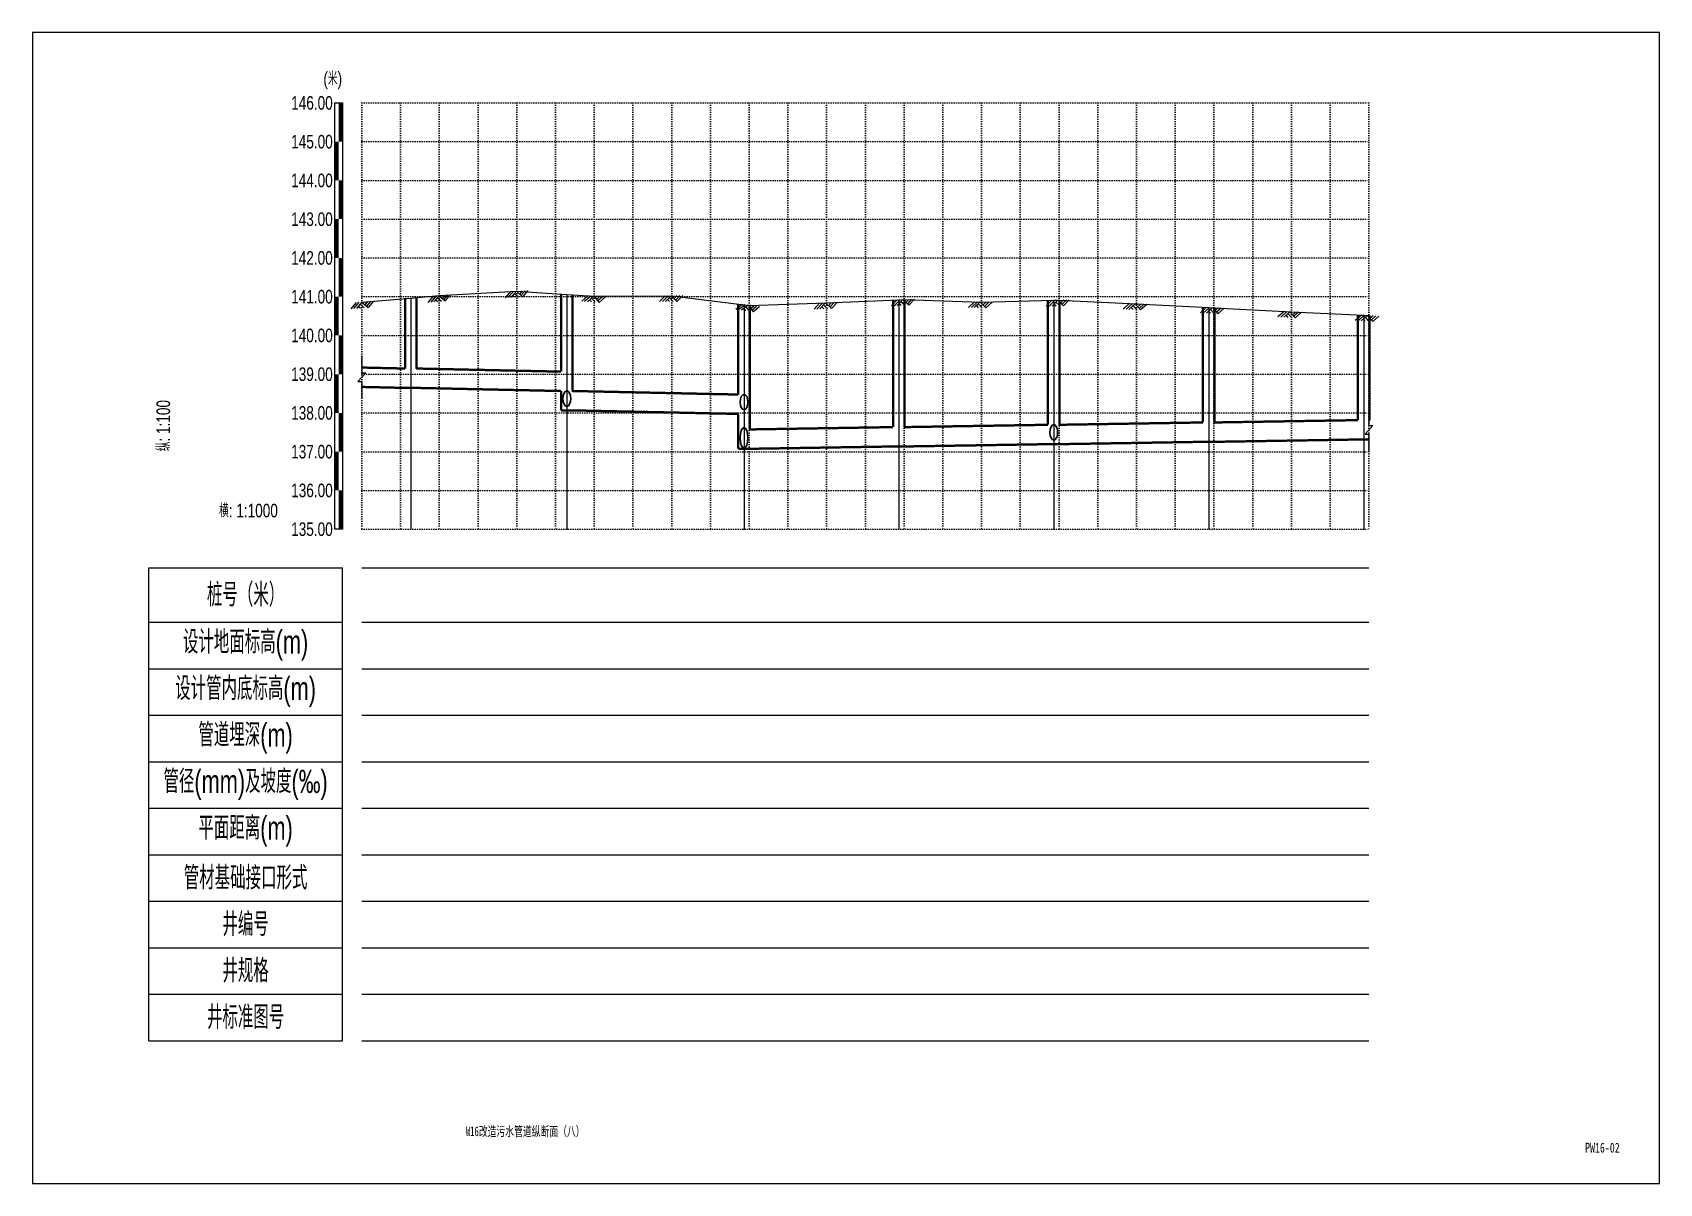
# Model space of a CAD drawing. Extents: x 529262 to 576451, y 2694391 to 2717535.
# Drawn here: x 572291.3 to 572711.3, y 2708946.5 to 2709243.5 of the extents above; entities that cross this region are included whole.
import ezdxf
from ezdxf.enums import TextEntityAlignment as Align

# ---------------------------------------------------------------- set-up
doc = ezdxf.new("R2010")
doc.units = 0
doc.linetypes.add('DOT', pattern=[6.35, 0, -6.35])
for name, color, linetype in [('GPSCOMMON', 7, 'Continuous'), ('P-说明', 7, 'Continuous'), ('图框线', 7, 'Continuous'), ('纵断_分栏线', 5, 'Continuous'), ('纵断_地面线', 3, 'Continuous'), ('纵断_标注', 2, 'Continuous'), ('纵断_标注_支管', 2, 'Continuous'), ('纵断_表头', 2, 'Continuous'), ('纵断_设计线', 1, 'Continuous'), ('纵断_高程网格', 8, 'DOT')]:
    doc.layers.add(name, color=color, linetype=linetype)
doc.layers.add('纵断污水井', color=7, linetype='Continuous', lineweight=60)
doc.layers.add('纵断污水管', color=224, linetype='Continuous', lineweight=60)
doc.styles.add('JieTuHzTxt', font='smsim.shx', dxfattribs={"width": 0.7, "bigfont": 'smfs.shx'})
doc.styles.add('SEMDI', font='smsim.shx', dxfattribs={"width": 0.75, "bigfont": 'smfs.shx'})
doc.styles.add('宋体', font='', dxfattribs={"width": 0.75})
doc.styles.get('宋体').set_extended_font_data('SimSun')

msp = doc.modelspace()

# ---------------------------------------------------------------- texts
at = {"layer": 'P-说明', "style": '宋体'}
for s, width, p in [('W16改造污水管道纵断面（八）', 0.65, (572418.466, 2708959.979)), ('PW16-02', 0.75, (572696.54, 2708955.749))]:
    msp.add_text(s, height=2.5, dxfattribs=dict(at, width=width)).set_placement(p, align=Align.MIDDLE_CENTER)
at = {"layer": '纵断_标注', "style": 'SEMDI', "width": 0.75}
msp.add_text('纵: 1:100', height=3.5, rotation=90, dxfattribs=at).set_placement((572323.269, 2709148.694), align=Align.TOP_RIGHT)
msp.add_text('横: 1:1000', height=3.5, dxfattribs=at).set_placement((572354.603, 2709117.361), align=Align.BOTTOM_RIGHT)
at = {"layer": '纵断_表头', "style": 'SEMDI', "width": 0.75}
msp.add_text('(米)', height=3.5, dxfattribs=at).set_placement((572368.769, 2709228.861), align=Align.BOTTOM_CENTER)
for s, p in [('146.00', (572368.769, 2709225.361)), ('145.00', (572368.769, 2709215.361)), ('144.00', (572368.769, 2709205.361)), ('143.00', (572368.769, 2709195.361)), ('142.00', (572368.769, 2709185.361)), ('141.00', (572368.769, 2709175.361)), ('140.00', (572368.769, 2709165.361)), ('139.00', (572368.769, 2709155.361)), ('138.00', (572368.769, 2709145.361)), ('137.00', (572368.769, 2709135.361)), ('136.00', (572368.769, 2709125.361)), ('135.00', (572368.769, 2709115.361))]:
    msp.add_text(s, height=3.5, dxfattribs=at).set_placement(p, align=Align.MIDDLE_RIGHT)

# ---------------------------------------------------------------- blocks, each defined once
blk = doc.blocks.new('A3WK')
at = {"layer": '图框线'}
blk.add_lwpolyline([(0, 0), (420, 0), (420, 297), (0, 297), (0, 0)], dxfattribs=at)
blk = doc.blocks.new('市政排水（YZ）_zdbt')
at = {"color": 0, "linetype": 'ByBlock', "lineweight": -2}
for p, q in [((-50, 0), (0, 0)), ((-50, -122), (-50, 0)), ((0, -122), (0, 0)), ((-50, -14), (0, -14)), ((-50, -26), (0, -26)), ((-50, -38), (0, -38)), ((-50, -50), (0, -50)), ((-50, -62), (0, -62)), ((-50, -74), (0, -74)), ((-50, -86), (0, -86)), ((-50, -98), (0, -98)), ((-50, -110), (0, -110)), ((-50, -122), (0, -122))]:
    blk.add_line(p, q, dxfattribs=at)
at = {"color": 0, "linetype": 'ByBlock', "lineweight": -2, "char_height": 6, "attachment_point": 5, "style": 'JieTuHzTxt'}
for s, insert in [('桩号（米）', (-25, -7)), ('设计地面标高(m)', (-25, -20)), ('设计管内底标高(m)', (-25, -32)), ('管道埋深(m)', (-25, -44)), ('管径(mm)及坡度(‰)', (-25, -56)), ('平面距离(m)', (-25, -68)), ('管材基础接口形式', (-25, -80)), ('井编号', (-25, -92)), ('井规格', (-25, -104)), ('井标准图号', (-25, -116))]:
    blk.add_mtext(s, dxfattribs=dict(at, insert=insert))
blk = doc.blocks.new('VSDesignLineBlock')
at = {"color": 0, "linetype": 'Continuous'}
for p, q in [((-1.5, 0), (-3, -1.5)), ((-0.75, 0), (-2.25, -1.5)), ((0, 0), (-1.5, -1.5)), ((0, 0), (1.5, -1.5)), ((1.5, 0), (0.75, -0.75)), ((2.25, 0), (1.12, -1.12)), ((3, 0), (1.5, -1.5)), ((-0.98, -0.98), (-0.46, -1.5)), ((-0.5, -0.5), (0.5, -1.5))]:
    blk.add_line(p, q, dxfattribs=at)

# ---------------------------------------------------------------- linework, layer by layer
for p in [(572376.269, 2709157.07), (572390.431, 2709156.816), (572430.7, 2709151.016), (572516.411, 2709141.698), (572556.411, 2709142.298), (572596.411, 2709142.898), (572636.411, 2709143.498), (572476.437, 2709141.098)]:
    msp.add_point(p)
at = {"layer": 'GPSCOMMON'}
msp.add_point((572376.269, 2709115.361), dxfattribs=at)
at = {"layer": '纵断_分栏线'}
for p, q in [((572376.269, 2709105.361), (572636.269, 2709105.361)), ((572376.269, 2709091.361), (572636.269, 2709091.361)), ((572376.269, 2709079.361), (572636.269, 2709079.361)), ((572376.269, 2709067.361), (572636.269, 2709067.361)), ((572376.269, 2709055.361), (572636.269, 2709055.361)), ((572376.269, 2709043.361), (572636.269, 2709043.361)), ((572376.269, 2709031.361), (572636.269, 2709031.361)), ((572376.269, 2709019.361), (572636.269, 2709019.361)), ((572376.269, 2709007.361), (572636.269, 2709007.361)), ((572376.269, 2708995.361), (572636.269, 2708995.361)), ((572376.269, 2708983.361), (572636.269, 2708983.361))]:
    msp.add_line(p, q, dxfattribs=at)
at = {"layer": '纵断_地面线'}
msp.add_lwpolyline([(572376.269, 2709173.961), (572388.931, 2709175.011), (572396.269, 2709175.621), (572416.269, 2709176.751), (572429.2, 2709175.911), (572436.269, 2709175.451), (572456.269, 2709175.611), (572474.937, 2709173.271), (572476.269, 2709173.101), (572496.269, 2709173.751), (572514.911, 2709174.561), (572516.269, 2709174.621), (572536.269, 2709173.981), (572554.911, 2709174.461), (572556.269, 2709174.491), (572576.269, 2709173.491), (572594.911, 2709172.591), (572596.269, 2709172.521), (572616.269, 2709171.461), (572634.91, 2709170.561), (572636.269, 2709170.491)], dxfattribs=at)
at = {"layer": '纵断_标注'}
for p, q in [((572429.2, 2709175.911), (572429.2, 2709115.361)), ((572388.931, 2709175.011), (572388.931, 2709115.361)), ((572474.937, 2709173.271), (572474.937, 2709115.361)), ((572514.911, 2709174.561), (572514.911, 2709115.361)), ((572554.911, 2709174.461), (572554.911, 2709115.361)), ((572594.911, 2709172.591), (572594.911, 2709115.361)), ((572634.911, 2709170.561), (572634.911, 2709115.361))]:
    msp.add_line(p, q, dxfattribs=at)
for points in [[(572376.269, 2709160.07), (572376.269, 2709155.67), (572377.269, 2709155.67), (572375.269, 2709153.47), (572376.269, 2709153.47), (572376.269, 2709149.07)], [(572636.269, 2709146.518), (572636.269, 2709142.118), (572637.269, 2709142.118), (572635.269, 2709139.918), (572636.269, 2709139.918), (572636.269, 2709135.518)]]:
    msp.add_lwpolyline(points, dxfattribs=at)
for points in [[(572321.269, 2709115.361, 0, 0, 0), (572321.269, 2709140.694, 1, 0, 0), (572321.269, 2709148.694, 0, 0, 0)], [(572321.269, 2709115.361, 0, 0, 0), (572346.603, 2709115.361, 1, 0, 0), (572354.603, 2709115.361, 0, 0, 0)]]:
    msp.add_lwpolyline(points, format="xyseb", dxfattribs=at)
for p in [(572427.7, 2709148.516), (572473.437, 2709140.601)]:
    msp.add_point(p, dxfattribs=at)
at = {"layer": '纵断_标注_支管'}
for p in [(572429.2, 2709115.361), (572474.937, 2709115.361), (572474.937, 2709115.361), (572554.911, 2709115.361)]:
    msp.add_point(p, dxfattribs=at)
at = {"layer": '纵断_表头', "const_width": 1}
for points in [[(572370.769, 2709215.361), (572370.769, 2709225.361)], [(572369.769, 2709205.361), (572369.769, 2709215.361)], [(572370.769, 2709195.361), (572370.769, 2709205.361)], [(572369.769, 2709185.361), (572369.769, 2709195.361)], [(572370.769, 2709175.361), (572370.769, 2709185.361)], [(572369.769, 2709165.361), (572369.769, 2709175.361)], [(572370.769, 2709155.361), (572370.769, 2709165.361)], [(572369.769, 2709145.361), (572369.769, 2709155.361)], [(572370.769, 2709135.361), (572370.769, 2709145.361)], [(572369.769, 2709125.361), (572369.769, 2709135.361)], [(572370.769, 2709115.361), (572370.769, 2709125.361)]]:
    msp.add_lwpolyline(points, dxfattribs=at)
at = {"layer": '纵断_表头'}
msp.add_lwpolyline([(572371.269, 2709115.361), (572369.269, 2709115.361), (572369.269, 2709225.361), (572371.269, 2709225.361), (572371.269, 2709115.361)], dxfattribs=at)
at = {"layer": '纵断_设计线'}
msp.add_lwpolyline([(572376.269, 2709173.961), (572388.931, 2709175.011), (572396.269, 2709175.621), (572416.269, 2709176.751), (572429.2, 2709175.911), (572436.269, 2709175.451), (572456.269, 2709175.611), (572474.937, 2709173.271), (572476.269, 2709173.101), (572496.269, 2709173.751), (572514.911, 2709174.561), (572516.269, 2709174.621), (572536.269, 2709173.981), (572554.911, 2709174.461), (572556.269, 2709174.491), (572576.269, 2709173.491), (572594.911, 2709172.591), (572596.269, 2709172.521), (572616.269, 2709171.461), (572634.91, 2709170.561), (572636.269, 2709170.491)], dxfattribs=at)
at = {"layer": '纵断_高程网格', "ltscale": 0.0787}
for p, q in [((572376.269, 2709225.361), (572636.269, 2709225.361)), ((572376.269, 2709225.361), (572376.269, 2709115.361)), ((572386.269, 2709225.361), (572386.269, 2709115.361)), ((572396.269, 2709225.361), (572396.269, 2709115.361)), ((572406.269, 2709225.361), (572406.269, 2709115.361)), ((572416.269, 2709225.361), (572416.269, 2709115.361)), ((572426.269, 2709225.361), (572426.269, 2709115.361)), ((572436.269, 2709225.361), (572436.269, 2709115.361)), ((572446.269, 2709225.361), (572446.269, 2709115.361)), ((572456.269, 2709225.361), (572456.269, 2709115.361)), ((572466.269, 2709225.361), (572466.269, 2709115.361)), ((572476.269, 2709225.361), (572476.269, 2709115.361)), ((572486.269, 2709225.361), (572486.269, 2709115.361)), ((572496.269, 2709225.361), (572496.269, 2709115.361)), ((572506.269, 2709225.361), (572506.269, 2709115.361)), ((572516.269, 2709225.361), (572516.269, 2709115.361)), ((572526.269, 2709225.361), (572526.269, 2709115.361)), ((572536.269, 2709225.361), (572536.269, 2709115.361)), ((572546.269, 2709225.361), (572546.269, 2709115.361)), ((572556.269, 2709225.361), (572556.269, 2709115.361)), ((572566.269, 2709225.361), (572566.269, 2709115.361)), ((572576.269, 2709225.361), (572576.269, 2709115.361)), ((572586.269, 2709225.361), (572586.269, 2709115.361)), ((572596.269, 2709225.361), (572596.269, 2709115.361)), ((572606.269, 2709225.361), (572606.269, 2709115.361)), ((572616.269, 2709225.361), (572616.269, 2709115.361)), ((572626.269, 2709225.361), (572626.269, 2709115.361)), ((572636.269, 2709225.361), (572636.269, 2709115.361)), ((572376.269, 2709215.361), (572636.269, 2709215.361)), ((572376.269, 2709205.361), (572636.269, 2709205.361)), ((572376.269, 2709195.361), (572636.269, 2709195.361)), ((572376.269, 2709185.361), (572636.269, 2709185.361)), ((572376.269, 2709175.361), (572636.269, 2709175.361)), ((572376.269, 2709165.361), (572636.269, 2709165.361)), ((572376.269, 2709155.361), (572636.269, 2709155.361)), ((572376.269, 2709145.361), (572636.269, 2709145.361)), ((572376.269, 2709135.361), (572636.269, 2709135.361)), ((572376.269, 2709125.361), (572636.269, 2709125.361)), ((572376.269, 2709115.361), (572636.269, 2709115.361))]:
    msp.add_line(p, q, dxfattribs=at)
at = {"layer": '纵断污水井', "const_width": 0.6}
for points in [[(572387.431, 2709175.011), (572387.431, 2709156.816)], [(572390.431, 2709175.011), (572390.431, 2709156.821)], [(572427.7, 2709175.911), (572427.7, 2709156.011)], [(572430.7, 2709175.911), (572430.7, 2709151.021)], [(572473.437, 2709173.271), (572473.437, 2709150.101)], [(572476.437, 2709173.271), (572476.437, 2709141.101)], [(572513.411, 2709174.561), (572513.411, 2709141.698)], [(572516.411, 2709174.561), (572516.411, 2709141.701)], [(572553.411, 2709174.461), (572553.411, 2709142.298)], [(572556.411, 2709174.461), (572556.411, 2709142.301)], [(572593.411, 2709172.591), (572593.411, 2709142.898)], [(572596.411, 2709172.591), (572596.411, 2709142.901)], [(572633.411, 2709170.561), (572633.411, 2709143.498)], [(572636.411, 2709170.561), (572636.411, 2709143.501)], [(572387.431, 2709151.821), (572390.431, 2709151.821)], [(572427.7, 2709146.021), (572427.7, 2709151.011)], [(572427.7, 2709146.021), (572430.7, 2709146.021)], [(572473.437, 2709136.101), (572473.437, 2709145.101)], [(572553.411, 2709137.301), (572556.411, 2709137.301)], [(572593.411, 2709137.901), (572596.411, 2709137.901)], [(572633.411, 2709138.501), (572636.411, 2709138.501)], [(572473.437, 2709136.101), (572476.437, 2709136.101)], [(572513.411, 2709136.701), (572516.411, 2709136.701)]]:
    msp.add_lwpolyline(points, dxfattribs=at)
at = {"layer": '纵断污水管', "const_width": 0.6}
for points in [[(572376.269, 2709157.07), (572387.431, 2709156.816)], [(572390.431, 2709156.816), (572427.7, 2709156.011)], [(572376.269, 2709152.07), (572387.431, 2709151.816)], [(572390.431, 2709151.816), (572427.7, 2709151.011)], [(572430.7, 2709151.016), (572473.437, 2709150.101)], [(572430.7, 2709146.016), (572473.437, 2709145.101)], [(572476.437, 2709141.098), (572513.411, 2709141.698)], [(572516.411, 2709141.698), (572553.411, 2709142.298)], [(572556.411, 2709142.298), (572593.411, 2709142.898)], [(572596.411, 2709142.898), (572633.411, 2709143.498)], [(572636.411, 2709143.498), (572636.269, 2709143.518)], [(572516.411, 2709136.698), (572553.411, 2709137.298)], [(572556.411, 2709137.298), (572593.411, 2709137.898)], [(572596.411, 2709137.898), (572633.411, 2709138.498)], [(572636.411, 2709138.498), (572636.269, 2709138.518)], [(572476.437, 2709136.098), (572513.411, 2709136.698)]]:
    msp.add_lwpolyline(points, dxfattribs=at)
at = {"layer": '纵断污水管', "lineweight": 30}
for centre, major_axis, ratio in [((572429.2, 2709149.056), (0, 2), 0.5), ((572474.937, 2709148.141), (0, 2), 0.5), ((572474.937, 2709138.938), (0, 2.64), 0.3787879), ((572554.911, 2709140.338), (0, 2), 0.5)]:
    msp.add_ellipse(centre, major_axis=major_axis, ratio=ratio, dxfattribs=at)

# ---------------------------------------------------------------- block references
at = {"layer": '纵断_标注'}
for p, rotation in [((572396.201, 2709175.615), 4.752009503168888), ((572416.169, 2709176.745), 3.233773463379137), ((572436.127, 2709175.46), 356.2768495025632), ((572456.126, 2709175.61), 0.458356458427242), ((572376.269, 2709173.961), 4.740413465275299), ((572475.971, 2709173.139), 352.7268085252904), ((572495.959, 2709173.741), 1.861457630211071), ((572515.94, 2709174.606), 2.529826067829471), ((572535.929, 2709173.992), 358.1671604950282), ((572555.923, 2709174.483), 1.265564462340967), ((572575.898, 2709173.509), 357.1375947738883), ((572595.875, 2709172.541), 357.049248928898), ((572615.847, 2709171.483), 356.9661622443116), ((572635.823, 2709170.514), 357.0513883437104)]:
    msp.add_blockref('VSDesignLineBlock', p, dxfattribs=dict(at, rotation=rotation))
at = {"layer": '纵断_表头'}
for name, p in [('A3WK', (572291.268, 2708946.518)), ('A3WK', (572291.269, 2708946.519)), ('市政排水（YZ）_zdbt', (572371.269, 2709105.361))]:
    msp.add_blockref(name, p, dxfattribs=at)

msp.set_redraw_order([(e.dxf.handle, doc.entitydb.next_handle()) for e in msp.query("TEXT MTEXT ATTDEF DIMENSION ARC_DIMENSION")])  # texts and dimensions are drawn at this point

doc.saveas('drawing.dxf')
